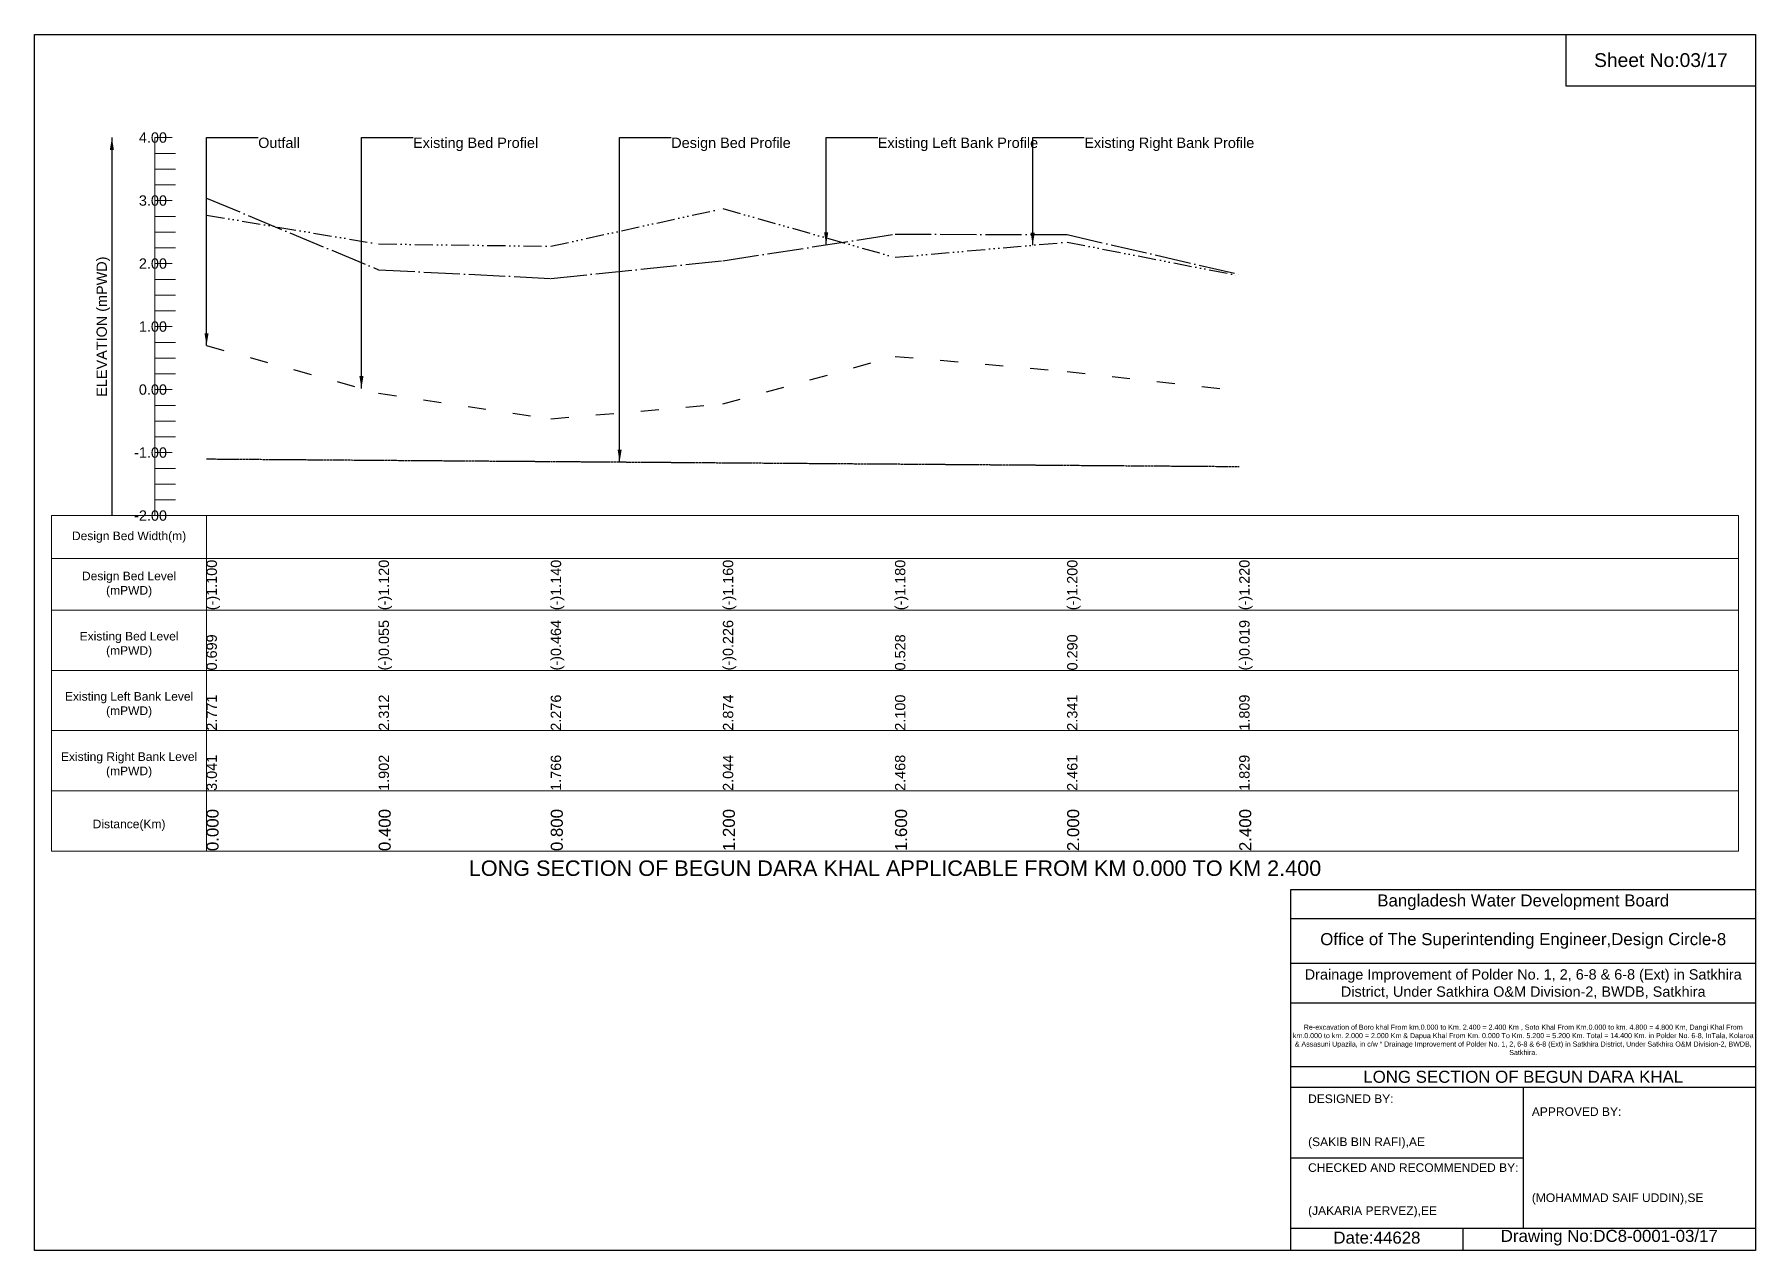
# Model space of a CAD drawing. Header units: inches. Extents: x 91000 to 268000, y -5656 to 20000.
# Drawn here: x 120000 to 128000, y 4344 to 10000 of the extents above; entities that cross this region are included whole.
import ezdxf

# ---------------------------------------------------------------- set-up
doc = ezdxf.new("R2010")
doc.units = ezdxf.units.IN
doc.header["$LTSCALE"] = 7
doc.header["$MEASUREMENT"] = 0
for name, pattern in [('ACAD_ISO03W100', [30, 12, -18]), ('ACAD_ISO04W100', [30, 24, -3, 0, -3]), ('ACAD_ISO14W100', [24, 12, -3, 0, -3, 0, -3, 0, -3]), ('CENTER', [2, 1.25, -0.25, 0.25, -0.25])]:
    doc.linetypes.add(name, pattern=pattern)
for name, color, linetype, lineweight in [('Design Bed Level Long Section', 7, 'CENTER', 25), ('Existing Bed Level for Long Section', 7, 'ACAD_ISO03W100', 25), ('Existing Left Bank of Long section', 7, 'ACAD_ISO04W100', 25), ('Existing Right Bank of Long Section', 7, 'ACAD_ISO14W100', 25), ('Long Section Border', 7, 'Continuous', 9), ('Long Section Labels', 7, 'Continuous', 9), ('Vscale for Long Section', 7, 'Continuous', 9)]:
    doc.layers.add(name, color=color, linetype=linetype, lineweight=lineweight)
doc.styles.get("Standard").update_dxf_attribs({"font": 'arial.ttf'})
doc.dimstyles.get("Standard").update_dxf_attribs({"dimtxt": 0.18, "dimasz": 0.18, "dimexe": 0.18, "dimexo": 0.0625, "dimgap": 0.09, "dimtad": 0, "dimtih": 1, "dimtoh": 1, "dimdec": 4, "dimzin": 0, "dimdsep": 46, "dimtxsty": 'Standard', "dimcen": 0.09, "dimadec": 0, "dimazin": 0, "dimtfac": 1, "dimtdec": 4, "dimtofl": 0, "dimtmove": 0, "dimatfit": 3, "dimfxl": 1, "dimtolj": 1, "dimtzin": 0, "dimarcsym": 0})

msp = doc.modelspace()

# ---------------------------------------------------------------- texts
at = {"attachment_point": 5}
for s, insert, char_height in [('Sheet No:03/17', (127560, 9880), 64), ('Bangladesh Water Development Board', (126920, 5964), 56), ('Office of The Superintending Engineer,Design Circle-8', (126920, 5784), 56)]:
    msp.add_mtext(s, dxfattribs=dict(at, insert=insert, char_height=char_height))
for s, insert, char_height, width, attachment_point in [('Drainage Improvement of Polder No. 1, 2, 6-8 & 6-8 (Ext) in Satkhira District, Under Satkhira O&M Division-2, BWDB, Satkhira', (126920, 5584), 48, 2240, 5), ('Re-excavation of Boro khal From km.0.000 to Km. 2.400 = 2.400 Km , Soto Khal From Km.0.000 to km. 4.800 = 4.800 Km, Dangi Khal From km.0.000 to km. 2.000 = 2.000 Km & Dapua Khal From Km. 0.000 To Km. 5.200 = 5.200 Km. Total = 14.400 Km. in Polder No. 6-8, InTala, Kolaroa & Assasuni Upazila, in c/w “ Drainage Improvement of Polder No. 1, 2, 6-8 & 6-8 (Ext) in Satkhira District, Under Satkhira O&M Division-2, BWDB, Satkhira.', (126920, 5324), 23.565, 2160, 5), ('LONG SECTION OF BEGUN DARA KHAL', (126920, 5152), 56, 2240, 5), ('DESIGNED BY:^J^J^J(SAKIB BIN RAFI),AE', (125920, 4944), 40, 1120, 4), ('APPROVED BY:^J^J^J^J^J^J(MOHAMMAD SAIF UDDIN),SE', (126960, 4784), 40, 1120, 4), ('CHECKED AND RECOMMENDED BY:^J^J^J(JAKARIA PERVEZ),EE', (125920, 4624), 40, 1120, 4), ('Date:44628', (126240, 4404), 56, 1120, 5), ('Drawing No:DC8-0001-03/17', (127320, 4404), 56, 1760, 5)]:
    msp.add_mtext(s, dxfattribs=dict(insert=insert, char_height=char_height, width=width, attachment_point=attachment_point))
at = {"layer": 'Long Section Border', "attachment_point": 5}
for s, insert, char_height in [('Design Bed Width(m)', (120440, 7662), 40), ('Design Bed Level^J(mPWD)', (120440, 7442), 40), ('Existing Bed Level^J(mPWD)', (120440, 7162), 40), ('Existing Left Bank Level^J(mPWD)', (120440, 6882), 40), ('Existing Right Bank Level^J(mPWD)', (120440, 6602), 40), ('Distance(Km)', (120440, 6322), 40), ('LONG SECTION OF BEGUN DARA KHAL APPLICABLE FROM KM 0.000 TO KM 2.400', (124000, 6122), 72)]:
    msp.add_mtext(s, dxfattribs=dict(at, insert=insert, char_height=char_height))
at = {"layer": 'Long Section Labels', "char_height": 48, "attachment_point": 1}
for s, insert in [('Outfall', (121040, 9520)), ('Existing Bed Profiel', (121760, 9520)), ('Design Bed Profile', (122960, 9520)), ('Existing Left Bank Profile', (123920, 9520)), ('Existing Right Bank Profile', (124880, 9520))]:
    msp.add_mtext(s, dxfattribs=dict(at, insert=insert))
at = {"layer": 'Vscale for Long Section', "char_height": 48, "attachment_point": 6}
for s, insert in [('4.00', (120616, 9520)), ('3.00', (120616, 9227)), ('2.00', (120616, 8934)), ('1.00', (120616, 8641)), ('0.00', (120616, 8348)), ('-1.00', (120616, 8055)), ('-2.00', (120616, 7762))]:
    msp.add_mtext(s, dxfattribs=dict(at, insert=insert))
at = {"layer": 'Vscale for Long Section', "rotation": 90}
for s, insert, char_height, attachment_point in [('ELEVATION (mPWD)', (120320, 8641), 48, 5), ('(-)1.100', (120800, 7322), 48, 1), ('(-)1.120', (121600, 7322), 48, 1), ('(-)1.140', (122400, 7322), 48, 1), ('(-)1.160', (123200, 7322), 48, 1), ('(-)1.180', (124000, 7322), 48, 1), ('(-)1.200', (124800, 7322), 48, 1), ('(-)1.220', (125600, 7322), 48, 1), ('0.699', (120800, 7042), 48, 1), ('(-)0.055', (121600, 7042), 48, 1), ('(-)0.464', (122400, 7042), 48, 1), ('(-)0.226', (123200, 7042), 48, 1), ('0.528', (124000, 7042), 48, 1), ('0.290', (124800, 7042), 48, 1), ('(-)0.019', (125600, 7042), 48, 1), ('2.771', (120800, 6762), 48, 1), ('2.312', (121600, 6762), 48, 1), ('2.276', (122400, 6762), 48, 1), ('2.874', (123200, 6762), 48, 1), ('2.100', (124000, 6762), 48, 1), ('2.341', (124800, 6762), 48, 1), ('1.809', (125600, 6762), 48, 1), ('3.041', (120800, 6482), 48, 1), ('1.902', (121600, 6482), 48, 1), ('1.766', (122400, 6482), 48, 1), ('2.044', (123200, 6482), 48, 1), ('2.468', (124000, 6482), 48, 1), ('2.461', (124800, 6482), 48, 1), ('1.829', (125600, 6482), 48, 1), ('0.000', (120800, 6202), 56, 1), ('0.400', (121600, 6202), 56, 1), ('0.800', (122400, 6202), 56, 1), ('1.200', (123200, 6202), 56, 1), ('1.600', (124000, 6202), 56, 1), ('2.000', (124800, 6202), 56, 1), ('2.400', (125600, 6202), 56, 1)]:
    msp.add_mtext(s, dxfattribs=dict(at, insert=insert, char_height=char_height, attachment_point=attachment_point))

# ---------------------------------------------------------------- linework, layer by layer
for points in [[(120000, 10000), (128000, 10000), (128000, 4344), (120000, 4344)], [(127120, 10000), (128000, 10000), (128000, 9760), (127120, 9760)]]:
    msp.add_lwpolyline(points, close=True)
for points in [[(125840, 4344), (125840, 6024), (128000, 6024)], [(125840, 5888), (128000, 5888)], [(125840, 5680), (128000, 5680)], [(125840, 5496), (128000, 5496)], [(125840, 5200), (128000, 5200)], [(125840, 5104), (128000, 5104)], [(126920, 5104), (126920, 4448)], [(125840, 4776), (126920, 4776)], [(125840, 4448), (128000, 4448)], [(126640, 4448), (126640, 4344)]]:
    msp.add_lwpolyline(points)
at = {"layer": 'Design Bed Level Long Section'}
msp.add_lwpolyline([(120800, 8025.7), (121600, 8019.8), (122400, 8014), (123200, 8008.1), (124000, 8002.3), (124800, 7996.4), (125600, 7990.5)], dxfattribs=at)
at = {"layer": 'Existing Bed Level for Long Section'}
msp.add_lwpolyline([(120800, 8552.8), (121600, 8331.9), (122400, 8212), (123200, 8281.8), (124000, 8502.7), (124800, 8433), (125600, 8342.4)], dxfattribs=at)
at = {"layer": 'Existing Left Bank of Long section'}
msp.add_lwpolyline([(120800, 9239), (121600, 8905.3), (122400, 8865.4), (123200, 8946.9), (124000, 9071.1), (124800, 9069.1), (125600, 8883.9)], dxfattribs=at)
at = {"layer": 'Existing Right Bank of Long Section'}
msp.add_lwpolyline([(120800, 9159.9), (121600, 9025.4), (122400, 9014.9), (123200, 9190.1), (124000, 8963.3), (124800, 9033.9), (125600, 8878)], dxfattribs=at)
at = {"layer": 'Long Section Border'}
msp.add_lwpolyline([(120080, 7762), (127920, 7762), (127920, 6202), (120080, 6202)], close=True, dxfattribs=at)
for points in [[(120800, 7762), (120800, 6202)], [(120080, 7562), (127920, 7562)], [(120080, 7322), (127920, 7322)], [(120080, 7042), (127920, 7042)], [(120080, 6762), (127920, 6762)], [(120080, 6482), (127920, 6482)]]:
    msp.add_lwpolyline(points, dxfattribs=at)
at = {"layer": 'Vscale for Long Section'}
for points in [[(120560, 7762), (120560, 8055), (120560, 8348), (120560, 8641), (120560, 8934), (120560, 9227), (120560, 9520)], [(120560, 9520), (120640, 9520)], [(120560, 9446.8), (120656, 9446.8)], [(120560, 9373.5), (120656, 9373.5)], [(120560, 9300.2), (120656, 9300.2)], [(120560, 9227), (120640, 9227)], [(120560, 9153.8), (120656, 9153.8)], [(120560, 9080.5), (120656, 9080.5)], [(120560, 9007.2), (120656, 9007.2)], [(120560, 8934), (120640, 8934)], [(120560, 8860.8), (120656, 8860.8)], [(120560, 8787.5), (120656, 8787.5)], [(120560, 8714.2), (120656, 8714.2)], [(120560, 8641), (120640, 8641)], [(120560, 8567.8), (120656, 8567.8)], [(120560, 8494.5), (120656, 8494.5)], [(120560, 8421.2), (120656, 8421.2)], [(120560, 8348), (120640, 8348)], [(120560, 8274.8), (120656, 8274.8)], [(120560, 8201.5), (120656, 8201.5)], [(120560, 8128.2), (120656, 8128.2)], [(120560, 8055), (120640, 8055)], [(120560, 7981.8), (120656, 7981.8)], [(120560, 7908.5), (120656, 7908.5)], [(120560, 7835.2), (120656, 7835.2)], [(120560, 7762), (120640, 7762)]]:
    msp.add_lwpolyline(points, dxfattribs=at)

msp.set_redraw_order([(e.dxf.handle, doc.entitydb.next_handle()) for e in msp.query("TEXT MTEXT ATTDEF DIMENSION ARC_DIMENSION")])  # texts and dimensions are drawn at this point

# ---------------------------------------------------------------- leaders
at = {"layer": 'Long Section Labels', "annotation_type": 0, "has_hookline": 1, "hookline_direction": 0}
for points, text_width in [([(120800, 8552.8), (120800, 9520), (121039.9, 9520)], 185.8), ([(121520, 8354), (121520, 9520), (121759.9, 9520)], 571.4), ([(122720, 8011.6), (122720, 9520), (122959.9, 9520)], 547.4), ([(123680, 9021.4), (123680, 9520), (123919.9, 9520)], 737.4), ([(124640, 9019.8), (124640, 9520), (124879.9, 9520)], 782)]:
    msp.add_leader(points, dimstyle='Standard', override={"dimasz": 57.6}, dxfattribs=dict(at, text_width=text_width))
at = {"layer": 'Vscale for Long Section'}
msp.add_leader([(120360, 9520), (120360, 7762)], dimstyle='Standard', override={"dimasz": 57.6}, dxfattribs=at)

doc.saveas('drawing.dxf')
